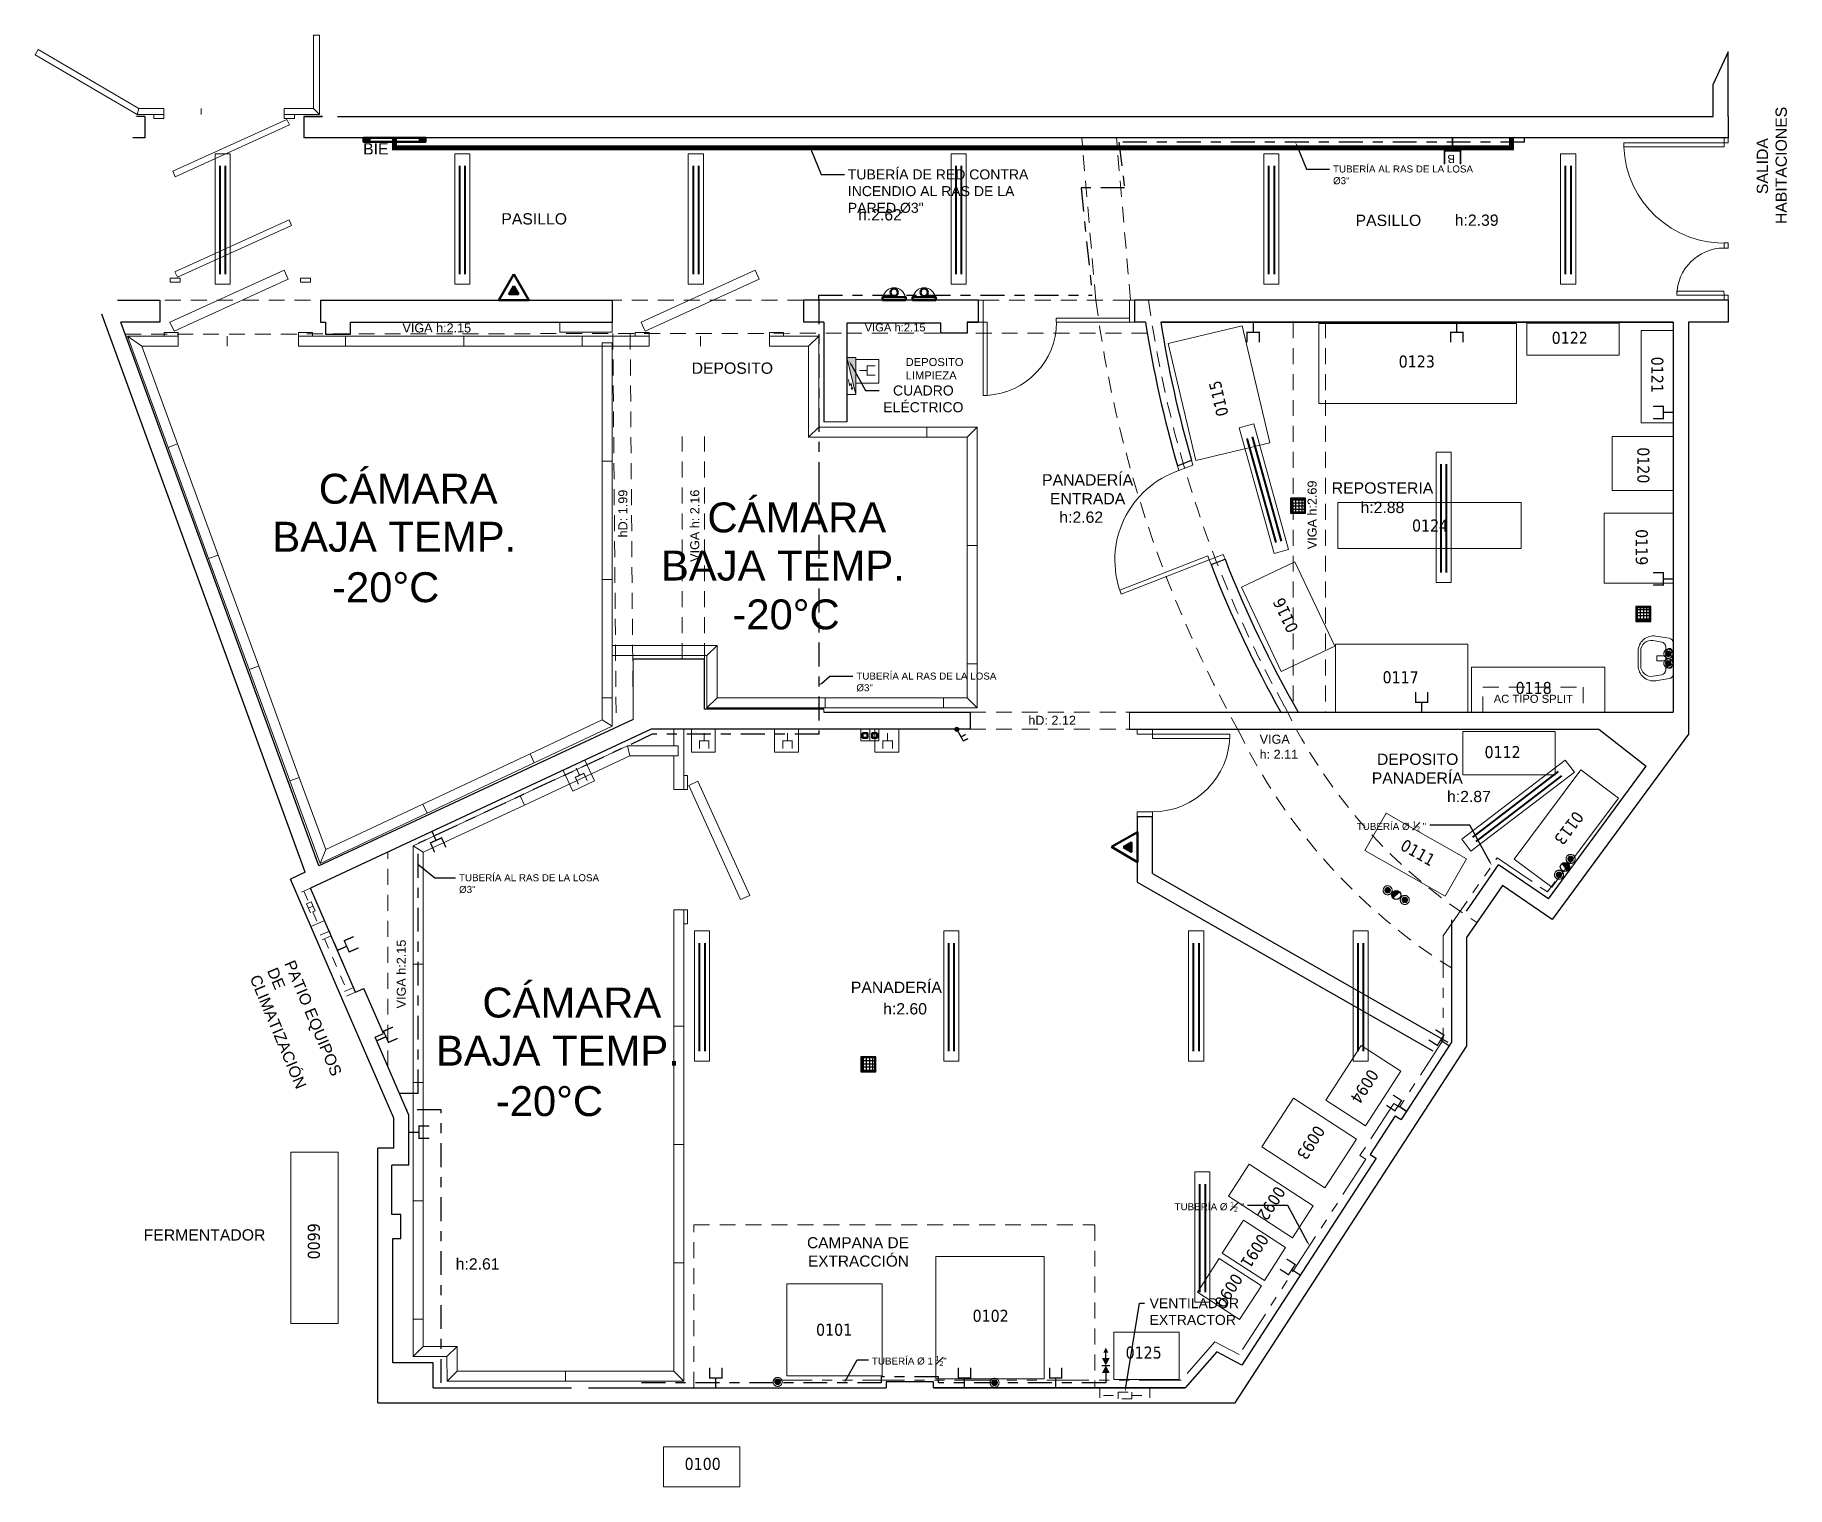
# Model space of a CAD drawing. Header units: metres. Extents: x 3356.8 to 3428.6, y 1327.4 to 1341.9.
# Drawn here: x 3356.82 to 3374.29, y 1327.42 to 1341.9 of the extents above; entities outside this region: 1.
import ezdxf
from ezdxf import colors
from ezdxf.entities.mleader import LeaderData, LeaderLine
from ezdxf.math import Vec2, Vec3

# ---------------------------------------------------------------- set-up
doc = ezdxf.new("R2010")
doc.units = ezdxf.units.M
doc.header["$LTSCALE"] = 0.025
for name, pattern in [('ACAD_ISO05W100', [33, 24, -3, 0, -3, 0, -3]), ('CENTER2', [28.575, 19.05, -3.175, 3.175, -3.175]), ('DASHED2', [9.525, 6.35, -3.175]), ('HIDDEN', [9.525, 6.35, -3.175])]:
    doc.linetypes.add(name, pattern=pattern)
for name, color, linetype, lineweight in [('CARPINTERIA', 3, 'Continuous', 18), ('EQUIPAMIENTO', 8, 'Continuous', 13), ('I_Elec_Interruptores', 170, 'Continuous', 13), ('I_Elec_Luminarias', 30, 'Continuous', 15), ('I_Elec_Texto', 2, 'Continuous', 9), ('I_Elec_Tomacorrientes', 170, 'Continuous', 15), ('I_Elec_TV Telefono', 200, 'Continuous', 50), ('I_HIDRAULICA', 150, 'ACAD_ISO05W100', 15), ('MURO', 5, 'Continuous', 25), ('PCI_EXTINTORES', 10, 'Continuous', 50), ('PROYECCION', 7, 'DASHED2', 9), ('PROYECCION EQUIPOS CLIMA-VENTILACION', 34, 'HIDDEN', 15), ('PROYECCION VIGAS', 252, 'DASHED2', 9), ('TEXTO', 142, 'Continuous', 18), ('VISTA', 2, 'Continuous', 9)]:
    doc.layers.add(name, color=color, linetype=linetype, lineweight=lineweight)
for name, color, linetype in [('I_GAS_TEXTO', 2, 'Continuous'), ('I_GAS_TUBERÍA GAS', 20, 'CENTER2'), ('I_Saneamiento', 220, 'Continuous'), ('PCI_TEXTO', 2, 'Continuous')]:
    doc.layers.add(name, color=color, linetype=linetype)
doc.styles.add('ROQUE', font='arial.ttf')
doc.styles.get("Standard").update_dxf_attribs({"font": 'arial.ttf'})
doc.styles.add('Tahoma', font='tahoma.ttf', dxfattribs={"height": 0.2})
pattern_1 = [(0, (0, 0), (0, 6.985), [5.08, -1.905]), (90, (0, 0), (-6.985, 4e-16), [5.08, -1.905])]

msp = doc.modelspace()

# ---------------------------------------------------------------- texts
at = {"layer": 'PCI_EXTINTORES', "insert": (3360.091, 1340.824), "char_height": 0.1125, "attachment_point": 1, "style": 'ROQUE'}
msp.add_mtext_dynamic_manual_height_columns('BIE', width=1.46857, gutter_width=1, heights=[0], dxfattribs=at)
at = {"layer": 'PROYECCION EQUIPOS CLIMA-VENTILACION', "insert": (3371.367, 1335.324), "char_height": 0.08, "attachment_point": 1, "rotation": 359.8966, "style": 'ROQUE'}
msp.add_mtext_dynamic_manual_height_columns('AC TIPO SPLIT', width=1.46857, gutter_width=1, heights=[0], dxfattribs=at)
at = {"layer": 'PROYECCION EQUIPOS CLIMA-VENTILACION', "insert": (3364.284, 1329.914), "char_height": 0.11, "attachment_point": 1, "style": 'ROQUE'}
msp.add_mtext_dynamic_manual_height_columns('\\pi0.23418;CAMPANA DE \\P\\pi0.24293;EXTRACCIÓN ', width=1.46857, gutter_width=1, heights=[0], dxfattribs=at)
at = {"layer": 'PROYECCION VIGAS', "attachment_point": 1, "style": 'ROQUE'}
for s, insert, char_height in [('VIGA h:2.15', (3360.483, 1339.027), 0.09), ('VIGA h:2.15', (3365.092, 1339.027), 0.08), ('h:2.88', (3370.038, 1337.248), 0.1125), ('h:2.62', (3367.034, 1337.151), 0.1125), ('hD: 2.12', (3366.725, 1335.114), 0.09), ('VIGA \\Ph: 2.11', (3369.032, 1334.925), 0.09), ('h:2.87', (3370.901, 1334.365), 0.1125), ('h:2.60', (3365.277, 1332.248), 0.1125)]:
    msp.add_mtext_dynamic_manual_height_columns(s, width=1.46857, gutter_width=1, heights=[0], dxfattribs=dict(at, insert=insert, char_height=char_height))
at = {"layer": 'PROYECCION VIGAS', "char_height": 0.09, "attachment_point": 1, "rotation": 90, "style": 'ROQUE'}
for s, insert in [('VIGA h:2.69', (3369.51, 1336.775)), ('hD: 1.99', (3362.636, 1336.893)), ('VIGA h: 2.16', (3363.353, 1336.649)), ('VIGA h:2.15', (3360.426, 1332.196))]:
    msp.add_mtext_dynamic_manual_height_columns(s, width=1.46857, gutter_width=1, heights=[0], dxfattribs=dict(at, insert=insert))
at = {"layer": 'TEXTO', "char_height": 0.1125, "attachment_point": 1, "style": 'ROQUE'}
for s, insert, rotation in [('\\pi0.45818;SALIDA\\P\\pi0.15958;HABITACIONES ', (3373.99, 1339.858), 90), ('PATIO EQUIPOS DE CLIMATIZACIÓN', (3359.407, 1332.689), 292.7253)]:
    msp.add_mtext_dynamic_manual_height_columns(s, width=1.46857, gutter_width=1, heights=[0], dxfattribs=dict(at, insert=insert, rotation=rotation))
at = {"layer": 'TEXTO', "attachment_point": 1, "style": 'ROQUE'}
for s, insert, char_height in [('PASILLO', (3361.469, 1340.126), 0.1125), ('h:2.62', (3365.027, 1340.166), 0.1125), ('PASILLO', (3369.989, 1340.111), 0.1125), ('h:2.39', (3370.978, 1340.113), 0.1125), ('DEPOSITO ', (3363.367, 1338.637), 0.1125), ('DEPOSITO\\PLIMPIEZA', (3365.501, 1338.682), 0.08), ('\\pi0.28609;PANADERÍA \\P\\pi0.3649;ENTRADA', (3366.576, 1337.523), 0.1125), ('REPOSTERIA', (3369.751, 1337.442), 0.1125), ('\\pi0.33781;DEPOSITO \\P\\pi0.28609;PANADERÍA', (3369.864, 1334.737), 0.1125), ('PANADERÍA ', (3364.955, 1332.462), 0.1125), ('FERMENTADOR', (3357.902, 1329.993), 0.1125), ('h:2.61', (3361.014, 1329.704), 0.1125)]:
    msp.add_mtext_dynamic_manual_height_columns(s, width=1.46857, gutter_width=1, heights=[0], dxfattribs=dict(at, insert=insert, char_height=char_height))
at = {"layer": 'VISTA', "color": 6}
for s, height, p in [('    CÁMARA ', 0.29845, (3359.185, 1337.229)), ('    CÁMARA ', 0.29845, (3363.061, 1336.943)), ('BAJA TEMP.', 0.2985, (3359.185, 1336.75)), ('BAJA TEMP.', 0.2985, (3363.061, 1336.463)), ('        -20°C', 0.29845, (3358.854, 1336.247)), ('         -20°C', 0.29845, (3362.731, 1335.976)), ('    CÁMARA ', 0.29845, (3360.817, 1332.105)), ('BAJA TEMP.', 0.2985, (3360.817, 1331.625)), ('        -20°C', 0.29845, (3360.487, 1331.122))]:
    msp.add_text(s, height=height, dxfattribs=at).set_placement(p)

# ---------------------------------------------------------------- blocks, each defined once
blk = doc.blocks.new('A$C28C54BCA')
for p, q in [((0.072, 0.35), (0.376, 0.35)), ((0.002, 0.175), (0.023, 0.308)), ((0.046, 0.15), (0.061, 0.234)), ((0.11, 0.275), (0.338, 0.275)), ((0.199, 0.337), (0.249, 0.337)), ((0.199, 0.187), (0.199, 0.337)), ((0.249, 0.187), (0.199, 0.187)), ((0.249, 0.337), (0.249, 0.187)), ((0.387, 0.234), (0.402, 0.15)), ((0.425, 0.308), (0.446, 0.175)), ((0.297, 0.025), (0.151, 0.025)), ((0.297, 0), (0.151, 0))]:
    blk.add_line(p, q)
for centre in [(0.149, 0.312), (0.299, 0.312)]:
    blk.add_circle(centre, 0.025)
for centre, radius, start, end in [((0.072, 0.3), 0.05, 90, 170.98), ((0.376, 0.3), 0.05, 9.02, 90), ((0.151, 0.151), 0.151, 170.98, 270), ((0.11, 0.225), 0.05, 90, 169.9204), ((0.297, 0.151), 0.151, 270, 9.02), ((0.338, 0.225), 0.05, 10.0796, 90), ((0.151, 0.131), 0.106, 169.9204, 270), ((0.297, 0.131), 0.106, 270, 10.0796)]:
    blk.add_arc(centre, radius, start, end)
blk = doc.blocks.new('Puerta 0.87')
at = {"layer": 'CARPINTERIA'}
for points in [[(-0.15, 0), (-0.15, -0.05), (0, -0.05), (0, 0)], [(-0.15, -0.05), (-0.923, -0.05)], [(-0.923, -0.09), (-0.923, -0.05)], [(-0.15, -0.09), (-0.923, -0.09)], [(-0.15, -0.09), (-0.15, -0.05)], [(-0.15, -0.873), (-0.15, -0.823), (0, -0.823), (0, -0.873)]]:
    blk.add_lwpolyline(points, dxfattribs=at)
at = {"layer": 'CARPINTERIA', "color": 8, "lineweight": 0}
blk.add_arc((-0.15, -0.05), 0.773, 180, 270, dxfattribs=at)
blk = doc.blocks.new('Puerta doble 1.56')
at = {"layer": 'CARPINTERIA'}
for points in [[(0, 0), (0.05, 0), (0.05, -0.22), (0, -0.22)], [(1.56, 0), (1.51, 0), (1.51, -0.22), (1.56, -0.22)], [(0.05, -0.22), (0.09, -0.22)], [(0.05, -0.22), (0.05, -0.95)], [(0.09, -0.22), (0.09, -0.95)], [(1.51, -0.18), (0.78, -0.18)], [(0.78, -0.18), (0.78, -0.22)], [(1.51, -0.22), (0.78, -0.22)], [(1.51, -0.18), (1.51, -0.22)], [(0.05, -0.95), (0.09, -0.95)]]:
    blk.add_lwpolyline(points, dxfattribs=at)
at = {"layer": 'CARPINTERIA', "color": 8, "lineweight": 0}
blk.add_arc((0.05, -0.22), 0.731, 273.1364, 0, dxfattribs=at)
blk = doc.blocks.new('Puerta doble 1.62')
at = {"layer": 'CARPINTERIA'}
for points in [[(0, -0.05), (-0.04, -0.05), (-0.04, 0), (0, 0)], [(0, -1.1), (-0.04, -1.1), (-0.04, -1.05), (0, -1.05)], [(0, -1.62), (-0.04, -1.62), (-0.04, -1.57), (0, -1.57)]]:
    blk.add_lwpolyline(points, close=True, dxfattribs=at)
for points in [[(-1.04, -0.05), (-0.04, -0.05)], [(-1.04, -0.09), (-1.04, -0.05)], [(-1.04, -0.09), (-0.04, -0.09)], [(-0.04, -0.09), (-0.04, -0.05)], [(0, -1.05), (-0.04, -1.05), (-0.04, -1.1), (0, -1.1)], [(-0.041, -1.53), (-0.51, -1.53)], [(-0.51, -1.57), (-0.51, -1.53)], [(-0.041, -1.57), (-0.51, -1.57)], [(-0.04, -1.57), (-0.041, -1.53)], [(0, -1.57), (-0.04, -1.57), (-0.04, -1.62), (0, -1.62)]]:
    blk.add_lwpolyline(points, dxfattribs=at)
at = {"layer": 'CARPINTERIA', "color": 8, "lineweight": 0}
for centre, radius, start, end in [((-0.04, -0.05), 1.001, 182.2906, 272.2906), ((-0.04, -1.57), 0.47, 90, 180)]:
    blk.add_arc(centre, radius, start, end, dxfattribs=at)
blk = doc.blocks.new('Ventilador extractor 0.35.')
at = {"layer": 'PROYECCION EQUIPOS CLIMA-VENTILACION', "ltscale": 0.3}
for points in [[(0.138, 0.06), (0, 0)], [(0.069, 0.03), (0.119, -0.086)], [(0.096, -0.096), (0.136, -0.188)], [(0.142, -0.076), (0.182, -0.168)], [(0.159, -0.178), (0.209, -0.293)]]:
    blk.add_lwpolyline(points, dxfattribs=at)
at = {"layer": 'PROYECCION EQUIPOS CLIMA-VENTILACION'}
for points in [[(0.096, -0.096), (0.142, -0.076)], [(0.116, -0.142), (0.162, -0.122)], [(0.159, -0.178), (0.182, -0.168)]]:
    blk.add_lwpolyline(points, dxfattribs=at)
at = {"layer": 'PROYECCION EQUIPOS CLIMA-VENTILACION', "ltscale": 0.3}
blk.add_lwpolyline([(0.277, -0.262), (0.141, -0.325)], close=True, dxfattribs=at)
blk = doc.blocks.new('Ventilador extractor 0.50.')
at = {"layer": 'PROYECCION EQUIPOS CLIMA-VENTILACION', "ltscale": 0.3}
for p, q in [((0, 0), (0, -0.15)), ((0.5, 0), (0.5, -0.15)), ((0.036, -0.075), (0.183, -0.075)), ((0.318, -0.075), (0.455, -0.075))]:
    blk.add_line(p, q, dxfattribs=at)
blk.add_lwpolyline([(0.183, -0.041), (0.318, -0.041), (0.318, -0.108), (0.183, -0.108)], close=True, dxfattribs=at)
blk = doc.blocks.new('Ventana a.0.66')
at = {"layer": 'PROYECCION', "ltscale": 0.6}
for points in [[(3423.288, 1332.965), (3423.15, 1332.905)], [(3423.17, 1332.859), (3423.15, 1332.905)], [(3423.307, 1332.919), (3423.17, 1332.859)], [(3423.392, 1332.345), (3423.17, 1332.859)], [(3423.239, 1332.889), (3423.461, 1332.375)], [(3423.307, 1332.919), (3423.288, 1332.965)], [(3423.53, 1332.405), (3423.307, 1332.919)], [(3423.53, 1332.405), (3423.392, 1332.345)], [(3423.412, 1332.299), (3423.392, 1332.345)], [(3423.55, 1332.359), (3423.412, 1332.299)], [(3423.55, 1332.359), (3423.53, 1332.405)]]:
    blk.add_lwpolyline(points, dxfattribs=at)
blk = doc.blocks.new('SIMB. REJILLA 6P CUADRADA')
h = blk.add_hatch()
h.set_pattern_fill('ACAD_ISO03W100', color=256, scale=0.05)
h.set_pattern_definition([(0, (-1508.04398, -797.8249), (0, 0.25), [0.6, -0.9])])
h.paths.add_polyline_path([(-0.075, 0.075), (-0.075, -0.075), (0.075, -0.075), (0.075, 0.075)])
h.paths.add_polyline_path([(0.0625, 0.0625), (0.0625, -0.0625), (-0.0625, -0.0625), (-0.0625, 0.0625)], flags=16)
h = blk.add_hatch(color=256)
h.dxf.hatch_style = 1
h.paths.add_polyline_path([(-0.075, 0.075), (-0.075, -0.075), (0.075, -0.075), (0.075, 0.075)])
h.paths.add_polyline_path([(0.0625, 0.0625), (0.0625, -0.0625), (-0.0625, -0.0625), (-0.0625, 0.0625)], flags=16)
h = blk.add_hatch()
h.set_pattern_fill('NET', color=256, scale=0.25)
h.set_pattern_definition([(0, (-1508.04398, -797.824893), (0, 0.03125), []), (90, (-1508.04398, -797.824893), (-0.03125, 2e-18), [])])
h.paths.add_polyline_path([(0.0625, 0.0625), (-0.0625, 0.0625), (-0.0625, -0.0625), (0.0625, -0.0625)])
for points in [[(-0.075, -0.075), (0.075, -0.075), (0.075, 0.075), (-0.075, 0.075)], [(-0.0625, -0.0625), (0.0625, -0.0625), (0.0625, 0.0625), (-0.0625, 0.0625)]]:
    blk.add_lwpolyline(points, close=True)
blk = doc.blocks.new('EXTINTOR')
h = blk.add_hatch(color=256)
h.dxf.hatch_style = 1
h.paths.add_polyline_path([(0, 0.083), (0.046, 0.003), (-0.047, 0.003)])
for points in [[(0, 0.203), (0.15, -0.057), (-0.15, -0.057)], [(0, 0.083), (0.046, 0.003), (-0.047, 0.003)]]:
    blk.add_lwpolyline(points, close=True)
blk = doc.blocks.new('BIE 0.6')
h = blk.add_hatch(color=256)
h.dxf.hatch_style = 1
h.paths.add_polyline_path([(0, 0), (0.059, 0), (0.059, -0.04), (0, -0.04)])
h = blk.add_hatch(color=256)
h.dxf.hatch_style = 1
h.paths.add_polyline_path([(0.561, 0), (0.62, 0), (0.62, -0.04), (0.561, -0.04)])
blk.add_lwpolyline([(0, 0), (0, -0.04), (0.62, -0.04), (0.62, 0), (0, 0)])
for points in [[(0, 0), (0.059, 0), (0.059, -0.04), (0, -0.04)], [(0.561, 0), (0.62, 0), (0.62, -0.04), (0.561, -0.04)]]:
    blk.add_lwpolyline(points, close=True)
blk = doc.blocks.new('punto de agua caliente')
at = {"layer": 'I_HIDRAULICA'}
h = blk.add_hatch(color=1, dxfattribs=at)
h.dxf.hatch_style = 1
edge = h.paths.add_edge_path()
edge.add_arc((3460.931, 1335.771), 0.027, 0, 360)
at = {"layer": 'I_HIDRAULICA', "color": 1}
for radius in [0.045, 0.027]:
    blk.add_circle((3460.931, 1335.771), radius, dxfattribs=at)
blk = doc.blocks.new('Llave_Paso-01')
for points in [[(0, 0, 0.0936, 0, 0), (0.093, 0, 0, 0, 0)], [(0.186, 0, 0.0936, 0, 0), (0.093, 0, 0, 0, 0)]]:
    blk.add_lwpolyline(points, format="xyseb")
blk = doc.blocks.new('Toma_Agua-01')
for p, q in [((0.093, 0.05), (0.093, -0.05)), ((0.186, 0), (0.253, 0))]:
    blk.add_line(p, q)
blk.add_lwpolyline([(0.253, 0, 0.065, 0, 0), (0.318, 0, 0, 0, 0)], format="xyseb")
blk.add_blockref('Llave_Paso-01', (0, 0))
blk = doc.blocks.new('Punto de agua fria')
at = {"layer": 'I_HIDRAULICA'}
h = blk.add_hatch(color=256, dxfattribs=at)
h.dxf.hatch_style = 1
edge = h.paths.add_edge_path()
edge.add_arc((0.075, 0), 0.027, 0, 360)
for radius in [0.045, 0.027]:
    blk.add_circle((0.075, 0), radius, dxfattribs=at)
blk = doc.blocks.new('DESAGUE')
h = blk.add_hatch(color=256)
h.dxf.hatch_style = 1
h.paths.add_polyline_path([(0.079, 0.029, 0.695569), (0, 0, 0.179545), (0.011, -0.029)])
blk.add_lwpolyline([(0.079, 0.029), (0.011, -0.029)])
blk.add_circle((0.045, 0), 0.045)
blk = doc.blocks.new('090')
blk.add_lwpolyline([(0, 0), (0.4, 0), (0.4, 0.5), (0, 0.5)], close=True)
at = {"insert": (0.037, 0.19), "char_height": 0.12, "attachment_point": 7, "style": 'Tahoma'}
blk.add_mtext('0090', dxfattribs=at)
blk = doc.blocks.new('091')
blk.add_lwpolyline([(0, 0), (0.39, 0), (0.39, 0.5), (0, 0.5)], close=True)
at = {"insert": (0.017, 0.197), "char_height": 0.12, "attachment_point": 7, "style": 'Tahoma'}
blk.add_mtext('0091', dxfattribs=at)
blk = doc.blocks.new('092')
blk.add_lwpolyline([(0, 0), (0.38, 0), (0.38, 0.76), (0, 0.76)], close=True)
at = {"insert": (0.027, 0.336), "char_height": 0.12, "attachment_point": 7, "style": 'Tahoma'}
blk.add_mtext('0092', dxfattribs=at)
blk = doc.blocks.new('093')
blk.add_lwpolyline([(0, 0), (0.58, 0), (0.58, 0.75), (0, 0.75)], close=True)
at = {"insert": (0.098, 0.325), "char_height": 0.12, "attachment_point": 7, "style": 'Tahoma'}
blk.add_mtext('0093', dxfattribs=at)
blk = doc.blocks.new('094')
blk.add_lwpolyline([(0, 0), (0.65, 0), (0.65, 0.47), (0, 0.47)], close=True)
at = {"insert": (0.146, 0.188), "char_height": 0.12, "attachment_point": 7, "style": 'Tahoma'}
blk.add_mtext('0094', dxfattribs=at)
blk = doc.blocks.new('099')
blk.add_lwpolyline([(0, 0), (1.71, 0), (1.71, 0.47), (0, 0.47)], close=True)
at = {"insert": (0.641, 0.179), "char_height": 0.12, "attachment_point": 7, "style": 'Tahoma'}
blk.add_mtext('0099', dxfattribs=at)
blk = doc.blocks.new('100')
blk.add_lwpolyline([(0, 0), (0.76, 0), (0.76, 0.4), (0, 0.4)], close=True)
at = {"insert": (0.21, 0.168), "char_height": 0.12, "attachment_point": 7, "style": 'Tahoma'}
blk.add_mtext('0100', dxfattribs=at)
blk = doc.blocks.new('101')
blk.add_lwpolyline([(0, 0), (0.95, 0), (0.95, 0.92), (0, 0.92)], close=True)
at = {"insert": (0.291, 0.399), "char_height": 0.12, "attachment_point": 7, "style": 'Tahoma'}
blk.add_mtext('0101', dxfattribs=at)
blk = doc.blocks.new('102')
blk.add_lwpolyline([(0, 0), (1.08, 0), (1.08, 1.22), (0, 1.22)], close=True)
at = {"insert": (0.366, 0.566), "char_height": 0.12, "attachment_point": 7, "style": 'Tahoma'}
blk.add_mtext('0102', dxfattribs=at)
blk = doc.blocks.new('PUERTA 0.94')
at = {"layer": 'CARPINTERIA'}
for points in [[(3431.747, 1337.608), (3431.761, 1337.559)], [(3431.761, 1337.559), (3431.901, 1337.614)], [(3431.887, 1337.662), (3431.901, 1337.614)], [(3432.203, 1336.723), (3432.063, 1336.668), (3432.048, 1336.708), (3431.172, 1336.366), (3431.186, 1336.328), (3432.063, 1336.67)], [(3432.221, 1336.676), (3432.203, 1336.723)], [(3432.082, 1336.622), (3432.063, 1336.668)]]:
    blk.add_lwpolyline(points, dxfattribs=at)
at = {"layer": 'CARPINTERIA', "color": 8, "lineweight": 0}
blk.add_arc((3432.063, 1336.668), 0.941, 108.74, 200.4165, dxfattribs=at)
blk = doc.blocks.new('111')
at = {"layer": 'EQUIPAMIENTO'}
blk.add_lwpolyline([(0, 0), (0.92, 0), (0.92, 0.43), (0, 0.43)], close=True, dxfattribs=at)
at = {"layer": 'EQUIPAMIENTO', "insert": (0.289, 0.182), "char_height": 0.12, "attachment_point": 7, "style": 'Tahoma'}
blk.add_mtext('0111', dxfattribs=at)
blk = doc.blocks.new('112')
at = {"layer": 'EQUIPAMIENTO'}
blk.add_lwpolyline([(0, 0), (0.92, 0), (0.92, 0.43), (0, 0.43)], close=True, dxfattribs=at)
at = {"layer": 'EQUIPAMIENTO', "insert": (0.216, 0.164), "char_height": 0.12, "attachment_point": 7, "style": 'Tahoma'}
blk.add_mtext('0112', dxfattribs=at)
blk = doc.blocks.new('113')
at = {"layer": 'EQUIPAMIENTO'}
blk.add_lwpolyline([(0, 0), (1.11, 0), (1.11, 0.47), (0, 0.47)], close=True, dxfattribs=at)
at = {"layer": 'EQUIPAMIENTO', "insert": (0.355, 0.191), "char_height": 0.12, "attachment_point": 7, "style": 'Tahoma'}
blk.add_mtext('0113', dxfattribs=at)
blk = doc.blocks.new('115')
at = {"layer": 'EQUIPAMIENTO'}
blk.add_lwpolyline([(0, 0), (1.2, 0), (1.2, 0.76), (0, 0.76)], close=True, dxfattribs=at)
at = {"layer": 'EQUIPAMIENTO', "insert": (0.369, 0.334), "char_height": 0.12, "attachment_point": 7, "style": 'Tahoma'}
blk.add_mtext('0115', dxfattribs=at)
blk = doc.blocks.new('116')
at = {"layer": 'EQUIPAMIENTO'}
blk.add_lwpolyline([(0, 0), (0.93, 0), (0.93, 0.59), (0, 0.59)], close=True, dxfattribs=at)
at = {"layer": 'EQUIPAMIENTO', "insert": (0.307, 0.25), "char_height": 0.12, "attachment_point": 7, "style": 'Tahoma'}
blk.add_mtext('0116', dxfattribs=at)
blk = doc.blocks.new('117')
at = {"layer": 'EQUIPAMIENTO'}
blk.add_lwpolyline([(0, 0), (1.32, 0), (1.32, 0.68), (0, 0.68)], close=True, dxfattribs=at)
at = {"layer": 'EQUIPAMIENTO', "insert": (0.471, 0.287), "char_height": 0.12, "attachment_point": 7, "style": 'Tahoma'}
blk.add_mtext('0117', dxfattribs=at)
blk = doc.blocks.new('118')
at = {"layer": 'EQUIPAMIENTO'}
blk.add_lwpolyline([(0, 0), (1.33, 0), (1.33, 0.45), (0, 0.45)], close=True, dxfattribs=at)
at = {"layer": 'EQUIPAMIENTO', "insert": (0.44, 0.18), "char_height": 0.12, "attachment_point": 7, "style": 'Tahoma'}
blk.add_mtext('0118', dxfattribs=at)
blk = doc.blocks.new('119')
at = {"layer": 'EQUIPAMIENTO'}
blk.add_lwpolyline([(0, 0), (0.7, 0), (0.7, 0.69), (0, 0.69)], close=True, dxfattribs=at)
at = {"layer": 'EQUIPAMIENTO', "insert": (0.161, 0.313), "char_height": 0.12, "attachment_point": 7, "style": 'Tahoma'}
blk.add_mtext('0119', dxfattribs=at)
blk = doc.blocks.new('120')
at = {"layer": 'EQUIPAMIENTO'}
blk.add_lwpolyline([(0, 0), (0.54, 0), (0.54, 0.61), (0, 0.61)], close=True, dxfattribs=at)
at = {"layer": 'EQUIPAMIENTO', "insert": (0.108, 0.249), "char_height": 0.12, "attachment_point": 7, "style": 'Tahoma'}
blk.add_mtext('0120', dxfattribs=at)
blk = doc.blocks.new('121')
at = {"layer": 'EQUIPAMIENTO'}
blk.add_lwpolyline([(0, 0), (0.92, 0), (0.92, 0.32), (0, 0.32)], close=True, dxfattribs=at)
at = {"layer": 'EQUIPAMIENTO', "insert": (0.261, 0.098), "char_height": 0.12, "attachment_point": 7, "style": 'Tahoma'}
blk.add_mtext('0121', dxfattribs=at)
blk = doc.blocks.new('122')
at = {"layer": 'EQUIPAMIENTO'}
blk.add_lwpolyline([(0, 0), (0.92, 0), (0.92, 0.32), (0, 0.32)], close=True, dxfattribs=at)
at = {"layer": 'EQUIPAMIENTO', "insert": (0.248, 0.112), "char_height": 0.12, "attachment_point": 7, "style": 'Tahoma'}
blk.add_mtext('0122', dxfattribs=at)
blk = doc.blocks.new('123')
at = {"layer": 'EQUIPAMIENTO'}
blk.add_lwpolyline([(0, -0.8), (1.97, -0.8), (1.97, 0), (0, 0)], close=True, dxfattribs=at)
at = {"layer": 'EQUIPAMIENTO', "insert": (0.796, -0.442), "char_height": 0.12, "attachment_point": 7, "style": 'Tahoma'}
blk.add_mtext('0123', dxfattribs=at)
blk = doc.blocks.new('124')
at = {"layer": 'EQUIPAMIENTO'}
blk.add_lwpolyline([(0, -0.46), (1.83, -0.46), (1.83, 0), (0, 0)], close=True, dxfattribs=at)
at = {"layer": 'EQUIPAMIENTO', "insert": (0.741, -0.292), "char_height": 0.12, "attachment_point": 7, "style": 'Tahoma'}
blk.add_mtext('0124', dxfattribs=at)
blk = doc.blocks.new('125')
at = {"layer": 'EQUIPAMIENTO'}
blk.add_lwpolyline([(0, -0.47), (0.65, -0.47), (0.65, 0), (0, 0)], close=True, dxfattribs=at)
at = {"layer": 'EQUIPAMIENTO', "insert": (0.116, -0.265), "char_height": 0.12, "attachment_point": 7, "style": 'Tahoma'}
blk.add_mtext('0125', dxfattribs=at)
blk = doc.blocks.new('fluorescente 2x36w')
blk.add_lwpolyline([(0, -0.15), (1.3, -0.15), (1.3, 0), (0, 0)], close=True)
at = {"lineweight": 40}
for points in [[(0.1, -0.05), (1.178, -0.05)], [(0.1, -0.105), (1.178, -0.105)]]:
    blk.add_lwpolyline(points, dxfattribs=at)
blk = doc.blocks.new('INTERRUPTOR DOBLE')
h = blk.add_hatch(color=256)
edge = h.paths.add_edge_path()
edge.add_arc((0.018, 0.026), 0.0313, 0, 360)
edge = h.paths.add_edge_path(flags=17)
edge.add_arc((0.018, 0.026), 0.0313, 0, 360)
h = blk.add_hatch(color=256)
edge = h.paths.add_edge_path()
edge.add_arc((0.018, 0.026), 0.0313, 0, 360)
edge = h.paths.add_edge_path(flags=17)
edge.add_arc((0.018, 0.026), 0.0313, 0, 360)
h = blk.add_hatch(color=256)
edge = h.paths.add_edge_path()
edge.add_arc((0.018, 0.026), 0.0313, 0, 360)
at = {"const_width": 0.02}
for points in [[(0.018, 0.026), (0.112, 0.207), (0.184, 0.172)], [(0.08, 0.145), (0.15, 0.107)]]:
    blk.add_lwpolyline(points, dxfattribs=at)
blk.add_circle((0.018, 0.026), 0.0313)
blk.add_circle((0.018, 0.026), 0.0313)
blk = doc.blocks.new('TOMACORRIENTE')
for p, q in [((2012.122, 1879.726), (2012.122, 1879.626)), ((2012.122, 1879.626), (2012.244, 1879.626)), ((2012.183, 1879.626), (2012.183, 1879.526)), ((2012.244, 1879.726), (2012.244, 1879.626))]:
    blk.add_line(p, q)
at = {"const_width": 0.013}
for points in [[(2012.122, 1879.726), (2012.122, 1879.626), (2012.244, 1879.626), (2012.244, 1879.726)], [(2012.183, 1879.526), (2012.183, 1879.626)]]:
    blk.add_lwpolyline(points, dxfattribs=at)
blk = doc.blocks.new('TOMA HERMETICA')
for p, q in [((3136.448, 1574.01), (3136.448, 1573.933)), ((3136.542, 1574.01), (3136.542, 1573.933)), ((3136.448, 1573.933), (3136.542, 1573.933)), ((3136.495, 1573.933), (3136.495, 1573.856))]:
    blk.add_line(p, q)
blk.add_lwpolyline([(3136.384, 1574.047), (3136.622, 1574.047), (3136.622, 1573.819), (3136.384, 1573.819)], close=True)
at = {"const_width": 0.01}
for points in [[(3136.448, 1574.01), (3136.448, 1573.933), (3136.542, 1573.933), (3136.542, 1574.01)], [(3136.495, 1573.856), (3136.495, 1573.933)]]:
    blk.add_lwpolyline(points, dxfattribs=at)
blk = doc.blocks.new('A$C796B2496')
for points in [[(0, 0), (0.37, 0), (0.37, 0.09)], [(0.05, 0.036), (0.067, 0.03), (0.06, 0.037), (0.064, 0.046)]]:
    blk.add_hatch(color=256).paths.add_polyline_path(points)
for p, q in [((0.37, 0.09), (0, 0)), ((0.11, 0.046), (0.06, 0.037)), ((0.149, 0.074), (0.089, 0.063)), ((0.089, 0.063), (0.11, 0.046))]:
    blk.add_line(p, q)
blk.add_lwpolyline([(0.37, 0), (0.37, 0.09), (0, 0.09), (0, 0)], close=True)
for points in [[(0.064, 0.046), (0.05, 0.036)], [(0.067, 0.03), (0.05, 0.036)], [(0.06, 0.037), (0.06, 0.037), (0.064, 0.046)], [(0.06, 0.037), (0.06, 0.037), (0.067, 0.03)]]:
    blk.add_lwpolyline(points)
at = {"const_width": 0.00388}
blk.add_lwpolyline([(0.149, 0.074), (0.089, 0.063), (0.11, 0.046), (0.06, 0.037)], dxfattribs=at)
blk = doc.blocks.new('TOMACORRIENTE BAJO')
at = {"xscale": 1.312414374593836, "yscale": 1.312414374593836, "zscale": 1.312414374593836}
blk.add_blockref('TOMACORRIENTE', (-628.63, -576.325), dxfattribs=at)
at = {"insert": (2012.162, 1890.645), "char_height": 0.082, "attachment_point": 1}
blk.add_mtext_dynamic_manual_height_columns('B', width=0.04391, gutter_width=12.5, heights=[0], dxfattribs=at)
blk = doc.blocks.new('VOZ Y DATOS')
h = blk.add_hatch()
h.set_pattern_fill('ANGLE', color=256, scale=0.5)
h.set_pattern_definition([(0, (-1730.565, -653.405), (0, 3.4925), [2.54, -0.9525]), (90, (-1730.565, -653.405), (-3.4925, 2e-16), [2.54, -0.9525])])
h.paths.add_polyline_path([(-0.023, 0.076), (-0.072, 0.076), (-0.072, 0.032), (-0.023, 0.032)])
h.paths.add_polyline_path([(0.072, 0.076), (0.023, 0.076), (0.023, 0.032), (0.072, 0.032)])
h = blk.add_hatch()
h.set_pattern_fill('ANGLE', color=256, scale=0.5)
h.set_pattern_definition([(0, (0, 0), (0, 3.4925), [2.54, -0.9525]), (90, (0, 0), (-3.4925, 2e-16), [2.54, -0.9525])])
h.paths.add_polyline_path([(-0.023, 0.076), (-0.072, 0.076), (-0.072, 0.032), (-0.023, 0.032)])
h.paths.add_polyline_path([(0.072, 0.076), (0.023, 0.076), (0.023, 0.032), (0.072, 0.032)])
h = blk.add_hatch()
h.set_pattern_fill('ANGLE', color=256)
h.set_pattern_definition(pattern_1)
h.paths.add_polyline_path([(-0.023, 0.076), (-0.072, 0.076), (-0.072, 0.032), (-0.023, 0.032)])
h.paths.add_polyline_path([(0.072, 0.076), (0.023, 0.076), (0.023, 0.032), (0.072, 0.032)])
at = {"lineweight": 20}
blk.add_line((0, 0.116), (0, 0), dxfattribs=at)
blk.add_lwpolyline([(-0.091, 0.116), (0.091, 0.116), (0.091, 0), (-0.091, 0)], close=True, dxfattribs=at)
for points in [[(-0.072, 0.076), (-0.023, 0.076), (-0.023, 0.032), (-0.072, 0.032)], [(0.072, 0.076), (0.023, 0.076), (0.023, 0.032), (0.072, 0.032)]]:
    blk.add_lwpolyline(points, close=True)
blk = doc.blocks.new('camara')
blk.add_lwpolyline([(-0.115, 0), (0.115, 0), (0.115, 0.03), (-0.115, 0.03), (-0.115, 0)])
blk.add_circle((0, 0.077), 0.0375)
at = {"lineweight": 5}
blk.add_arc((0, 0.012), 0.112, 9.2304, 170.7696, dxfattribs=at)

# ---------------------------------------------------------------- hatches: boundary and pattern name
h = msp.add_hatch()
h.set_pattern_fill('ANGLE', color=256)
h.set_pattern_definition(pattern_1)
h.paths.add_polyline_path([(3428.572, 1338.383), (3428.567, 1338.385), (3428.57, 1338.378)])
h.paths.add_polyline_path([(3428.573, 1338.385), (3428.567, 1338.385), (3428.572, 1338.383)])

# ---------------------------------------------------------------- linework, layer by layer
at = {"layer": 'I_GAS_TUBERÍA GAS', "ltscale": 0.5}
for p, q in [((3364.634, 1339.259), (3364.634, 1337.458)), ((3365.828, 1328.521), (3365.258, 1328.521)), ((3365.828, 1328.461), (3365.828, 1328.521)), ((3367.498, 1328.461), (3365.828, 1328.461))]:
    msp.add_line(p, q, dxfattribs=at)
at = {"layer": 'I_GAS_TUBERÍA GAS'}
for points in [[(3371.674, 1340.834), (3371.674, 1340.879)], [(3367.498, 1328.561), (3367.498, 1328.461)], [(3365.854, 1328.461), (3365.828, 1328.461)]]:
    msp.add_lwpolyline(points, dxfattribs=at)
at = {"layer": 'I_GAS_TUBERÍA GAS', "ltscale": 0.5}
for points in [[(3371.674, 1340.834), (3367.629, 1340.834)], [(3367.629, 1340.834), (3367.685, 1340.379)], [(3367.685, 1340.379), (3367.251, 1340.379), (3367.362, 1339.309)], [(3364.634, 1339.259), (3364.634, 1339.309), (3367.362, 1339.309)], [(3364.634, 1337.458), (3364.634, 1334.929)], [(3364.634, 1334.929), (3362.975, 1334.929), (3360.638, 1333.84)], [(3360.638, 1331.347), (3360.638, 1333.84)], [(3360.638, 1331.347), (3360.454, 1331.347)], [(3360.868, 1331.184), (3360.525, 1331.184)], [(3360.868, 1328.461), (3360.868, 1331.184)], [(3365.258, 1328.521), (3365.258, 1328.461)], [(3365.258, 1328.461), (3362.848, 1328.461)]]:
    msp.add_lwpolyline(points, dxfattribs=at)
at = {"layer": 'I_HIDRAULICA', "ltscale": 0.7}
msp.add_line((3370.864, 1332.921), (3370.864, 1331.883), dxfattribs=at)
for points in [[(3370.864, 1332.921), (3371.401, 1333.698), (3371.903, 1333.358)], [(3371.903, 1333.358), (3371.979, 1333.461)], [(3370.864, 1331.883), (3370.428, 1331.211)], [(3370.369, 1331.249), (3370.032, 1330.729)], [(3370.091, 1330.691), (3368.827, 1328.744)], [(3370.091, 1330.691), (3370.032, 1330.729)], [(3368.827, 1328.744), (3368.586, 1328.87), (3368.25, 1328.489)], [(3368.25, 1328.489), (3364.19, 1328.489)]]:
    msp.add_lwpolyline(points, dxfattribs=at)
at = {"layer": 'I_HIDRAULICA'}
msp.add_lwpolyline([(3370.369, 1331.249), (3370.428, 1331.211)], dxfattribs=at)
at = {"layer": 'MURO'}
for p, q in [((3373.704, 1341.735), (3373.554, 1341.412)), ((3373.704, 1341.089), (3373.704, 1341.735)), ((3373.554, 1341.089), (3373.554, 1341.412)), ((3362.574, 1339.259), (3362.574, 1339.039)), ((3364.484, 1339.259), (3364.484, 1339.039)), ((3366.224, 1339.259), (3366.224, 1339.039)), ((3367.784, 1339.259), (3367.784, 1339.039)), ((3373.704, 1339.259), (3367.784, 1339.259)), ((3368.048, 1339.039), (3373.158, 1339.039)), ((3373.158, 1339.039), (3373.158, 1335.149)), ((3367.734, 1334.979), (3369.474, 1334.979)), ((3369.474, 1334.979), (3372.414, 1334.979)), ((3367.812, 1334.106), (3367.812, 1333.454)), ((3367.962, 1334.106), (3367.812, 1334.106)), ((3367.962, 1333.541), (3367.962, 1334.106)), ((3370.944, 1333.079), (3370.944, 1331.859)), ((3371.094, 1332.902), (3371.094, 1331.815)), ((3360.788, 1328.661), (3360.388, 1328.661)), ((3360.788, 1328.661), (3360.388, 1328.661)), ((3360.788, 1328.411), (3360.788, 1328.661)), ((3360.788, 1328.411), (3360.788, 1328.661)), ((3362.338, 1328.411), (3365.308, 1328.411)), ((3365.778, 1328.411), (3368.288, 1328.411))]:
    msp.add_line(p, q, dxfattribs=at)
at = {"layer": 'MURO', "color": 4}
msp.add_line((3359.499, 1341.089), (3359.684, 1341.089), dxfattribs=at)
at = {"layer": 'MURO', "color": 5}
for p, q in [((3358.064, 1339.259), (3358.064, 1339.039)), ((3359.664, 1339.259), (3359.664, 1339.039)), ((3366.224, 1339.259), (3364.484, 1339.259)), ((3358.064, 1339.039), (3357.674, 1339.039)), ((3364.684, 1335.149), (3366.144, 1335.149)), ((3366.144, 1335.149), (3366.144, 1334.979)), ((3366.144, 1334.979), (3366.044, 1334.979))]:
    msp.add_line(p, q, dxfattribs=at)
at = {"layer": 'MURO', "color": 4}
for points in [[(3357.914, 1341.089), (3357.83, 1341.089)], [(3357.914, 1341.089), (3357.914, 1340.879)], [(3359.499, 1341.089), (3359.499, 1340.879)], [(3357.914, 1340.879), (3357.794, 1340.879)], [(3366.224, 1339.039), (3366.114, 1339.039), (3366.114, 1338.929), (3365.854, 1338.929)], [(3365.854, 1338.929), (3365.854, 1339.029)]]:
    msp.add_lwpolyline(points, dxfattribs=at)
at = {"layer": 'MURO'}
for points in [[(3359.684, 1341.089), (3359.499, 1341.089)], [(3359.834, 1341.089), (3373.554, 1341.089)], [(3373.704, 1341.089), (3373.704, 1340.879)], [(3373.704, 1339.259), (3373.704, 1339.039)], [(3364.684, 1339.039), (3364.484, 1339.039)], [(3366.224, 1339.039), (3366.114, 1339.039)], [(3366.114, 1339.039), (3366.224, 1339.039)], [(3367.894, 1339.039), (3367.784, 1339.039)], [(3373.158, 1339.039), (3368.046, 1339.039)], [(3373.704, 1339.039), (3373.308, 1339.039)], [(3373.308, 1339.039), (3373.308, 1334.932)], [(3368.213, 1337.608), (3368.353, 1337.662)], [(3368.547, 1336.622), (3368.687, 1336.676)], [(3367.734, 1335.149), (3373.158, 1335.149)], [(3372.414, 1334.979), (3372.887, 1334.613)], [(3373.308, 1334.932), (3371.95, 1333.084), (3371.453, 1333.421), (3371.094, 1332.902)], [(3371.914, 1333.289), (3372.887, 1334.613)], [(3359.513, 1333.554), (3359.365, 1333.485)], [(3367.962, 1333.541), (3370.908, 1331.858)], [(3371.094, 1333.166), (3371.414, 1333.629)], [(3371.914, 1333.289), (3371.414, 1333.629)], [(3359.878, 1332.299), (3359.365, 1333.485)], [(3360.016, 1332.359), (3359.567, 1333.396)], [(3367.812, 1333.454), (3370.758, 1331.771)], [(3360.016, 1332.359), (3360.098, 1332.395)], [(3360.293, 1331.945), (3360.098, 1332.395)], [(3360.398, 1331.1), (3359.878, 1332.299)], [(3360.21, 1331.909), (3360.293, 1331.945)], [(3360.548, 1331.131), (3360.21, 1331.909)], [(3360.238, 1328.261), (3368.788, 1328.261), (3371.094, 1331.815)], [(3370.944, 1331.859), (3370.443, 1331.087)], [(3360.398, 1330.801), (3360.398, 1331.1)], [(3360.548, 1330.801), (3360.548, 1331.131)], [(3370.385, 1331.126), (3370.134, 1330.74)], [(3370.385, 1331.126), (3370.443, 1331.087)], [(3370.439, 1331.209), (3370.498, 1331.171)], [(3360.398, 1330.801), (3360.238, 1330.801)], [(3360.238, 1328.261), (3360.238, 1330.801)], [(3360.548, 1330.801), (3360.548, 1330.801)], [(3360.548, 1330.631), (3360.548, 1330.801)], [(3360.548, 1330.631), (3360.378, 1330.631)], [(3360.378, 1330.141), (3360.378, 1330.631)], [(3370.193, 1330.702), (3368.854, 1328.639)], [(3370.134, 1330.74), (3370.193, 1330.702)], [(3360.468, 1330.141), (3360.378, 1330.141)], [(3360.468, 1329.901), (3360.468, 1330.141)], [(3360.388, 1328.661), (3360.388, 1329.901)], [(3360.388, 1329.901), (3360.468, 1329.901)], [(3368.854, 1328.639), (3368.604, 1328.77), (3368.288, 1328.411)], [(3368.288, 1328.411), (3365.778, 1328.411), (3365.778, 1328.471), (3365.308, 1328.471), (3365.308, 1328.411)], [(3360.788, 1328.411), (3362.168, 1328.411)], [(3362.338, 1328.411), (3365.308, 1328.411)], [(3365.778, 1328.411), (3365.858, 1328.411)], [(3366.328, 1328.411), (3368.288, 1328.411)]]:
    msp.add_lwpolyline(points, dxfattribs=at)
at = {"layer": 'MURO', "color": 5}
for points in [[(3373.704, 1340.879), (3359.499, 1340.879)], [(3357.642, 1339.259), (3358.064, 1339.259)], [(3359.664, 1339.259), (3362.574, 1339.259)], [(3359.513, 1333.554), (3357.486, 1339.119)], [(3359.65, 1333.618), (3357.674, 1339.039)], [(3359.664, 1339.039), (3359.714, 1339.039), (3359.714, 1338.919), (3359.964, 1338.919), (3359.964, 1339.039)], [(3359.964, 1339.039), (3362.574, 1339.039)], [(3364.684, 1339.039), (3364.684, 1338.045)], [(3365.854, 1339.029), (3364.914, 1339.029)], [(3364.914, 1339.029), (3364.914, 1338.045)], [(3363.494, 1335.679), (3362.784, 1335.679)], [(3363.494, 1335.179), (3363.494, 1335.679)], [(3364.684, 1335.179), (3363.494, 1335.179)], [(3362.964, 1334.979), (3359.567, 1333.396)], [(3362.784, 1335.078), (3359.65, 1333.618)], [(3366.044, 1334.979), (3362.964, 1334.979)]]:
    msp.add_lwpolyline(points, dxfattribs=at)
at = {"layer": 'MURO', "color": 4}
for radius, start, end in [(11.586, 188.9141, 196.1711), (11.436, 189.032, 196.1034), (11.586, 201.321, 209.3864), (11.436, 201.321, 209.8105)]:
    msp.add_arc((3379.34, 1340.834), radius, start, end, dxfattribs=at)
at = {"layer": 'PCI_EXTINTORES', "const_width": 0.05}
msp.add_lwpolyline([(3371.544, 1340.879), (3371.544, 1340.779), (3360.404, 1340.779), (3360.404, 1340.879)], dxfattribs=at)
at = {"layer": 'PROYECCION EQUIPOS CLIMA-VENTILACION'}
for points in [[(3371.258, 1335.149), (3371.258, 1335.399), (3372.258, 1335.399), (3372.258, 1335.149)], [(3363.388, 1328.411), (3363.388, 1330.038), (3367.388, 1330.038), (3367.388, 1328.411)]]:
    msp.add_lwpolyline(points, dxfattribs=at)
at = {"layer": 'PROYECCION VIGAS'}
for p, q in [((3369.368, 1339.039), (3369.368, 1335.237)), ((3369.688, 1339.039), (3369.688, 1335.149))]:
    msp.add_line(p, q, dxfattribs=at)
for points in [[(3367.398, 1339.258), (3367.258, 1340.878)], [(3367.744, 1339.259), (3367.604, 1340.879)], [(3358.114, 1339.259), (3366.274, 1339.259)], [(3366.274, 1339.259), (3367.734, 1339.259)], [(3357.718, 1338.919), (3364.914, 1338.929)], [(3362.581, 1338.926), (3362.614, 1335.078)], [(3362.754, 1338.926), (3362.784, 1335.078)], [(3367.912, 1338.929), (3364.914, 1338.929)], [(3363.274, 1335.679), (3363.274, 1337.899)], [(3363.494, 1335.679), (3363.494, 1337.899)], [(3366.144, 1335.149), (3367.734, 1335.149)], [(3366.144, 1334.979), (3367.734, 1334.979)], [(3360.338, 1331.616), (3360.338, 1333.755)], [(3360.588, 1330.801), (3360.588, 1333.872)]]:
    msp.add_lwpolyline(points, dxfattribs=at)
for centre, radius, start, end in [((3379.34, 1340.834), 12.046, 187.5143, 209.3864), ((3379.376, 1340.843), 11.562, 187.8746, 209.2022), ((3373.997, 1337.477), 5.234, 205.7268, 237.6856), ((3373.997, 1337.477), 5.754, 205.7268, 237.9628)]:
    msp.add_arc(centre, radius, start, end, dxfattribs=at)
at = {"layer": 'VISTA', "color": 6}
for p, q in [((3357.838, 1341.111), (3357.854, 1341.171)), ((3358.104, 1341.111), (3357.838, 1341.111)), ((3357.854, 1341.171), (3358.104, 1341.171)), ((3358.104, 1341.111), (3358.104, 1341.171)), ((3358.104, 1341.171), (3358.104, 1341.111)), ((3358.474, 1341.111), (3358.474, 1341.171)), ((3358.474, 1341.171), (3358.474, 1341.111)), ((3359.304, 1341.171), (3359.594, 1341.171)), ((3359.304, 1341.111), (3359.304, 1341.171)), ((3359.304, 1341.171), (3359.304, 1341.111)), ((3359.654, 1341.111), (3359.304, 1341.111)), ((3359.594, 1341.171), (3359.654, 1341.111))]:
    msp.add_line(p, q, dxfattribs=at)
at = {"layer": 'VISTA'}
for p, q in [((3359.104, 1340.879), (3359.104, 1340.879)), ((3362.054, 1339.039), (3362.054, 1338.939)), ((3362.574, 1338.939), (3362.574, 1339.039)), ((3362.054, 1338.939), (3362.574, 1338.939))]:
    msp.add_line(p, q, dxfattribs=at)
at = {"layer": 'VISTA', "color": 4}
for p, q in [((3359.499, 1340.879), (3359.83, 1340.879)), ((3357.74, 1338.899), (3358.245, 1338.899)), ((3357.883, 1338.799), (3357.74, 1338.899)), ((3358.245, 1338.799), (3357.883, 1338.799)), ((3358.245, 1338.899), (3358.245, 1338.799)), ((3358.245, 1338.799), (3358.245, 1338.899)), ((3358.734, 1338.799), (3358.734, 1338.899)), ((3358.734, 1338.899), (3358.734, 1338.799)), ((3359.445, 1338.899), (3359.914, 1338.899)), ((3359.445, 1338.899), (3359.445, 1338.799)), ((3359.445, 1338.799), (3359.445, 1338.899)), ((3359.914, 1338.799), (3359.445, 1338.799)), ((3359.914, 1338.899), (3359.914, 1338.799)), ((3362.274, 1338.899), (3362.943, 1338.899)), ((3362.274, 1338.799), (3362.274, 1338.899)), ((3362.943, 1338.799), (3362.274, 1338.799)), ((3362.943, 1338.899), (3362.943, 1338.799)), ((3362.943, 1338.799), (3362.943, 1338.899)), ((3363.454, 1338.799), (3363.454, 1338.899)), ((3363.454, 1338.899), (3363.454, 1338.799)), ((3364.143, 1338.899), (3364.634, 1338.899)), ((3364.143, 1338.899), (3364.143, 1338.799)), ((3364.143, 1338.799), (3364.143, 1338.899)), ((3364.534, 1338.799), (3364.143, 1338.799)), ((3364.634, 1338.899), (3364.534, 1338.799)), ((3363.188, 1334.979), (3363.288, 1334.979)), ((3363.188, 1334.813), (3363.188, 1334.979)), ((3363.288, 1334.979), (3363.288, 1334.379)), ((3363.188, 1334.379), (3363.188, 1334.713)), ((3363.288, 1334.379), (3363.188, 1334.379))]:
    msp.add_line(p, q, dxfattribs=at)
at = {"layer": 'VISTA', "color": 5}
for p, q in [((3364.914, 1338.045), (3364.684, 1338.045)), ((3362.784, 1335.679), (3362.784, 1335.078)), ((3364.684, 1335.179), (3364.684, 1335.149)), ((3367.734, 1335.149), (3367.734, 1334.979))]:
    msp.add_line(p, q, dxfattribs=at)
at = {"layer": 'VISTA', "color": 6}
for points in [[(3356.818, 1341.705), (3356.849, 1341.757), (3357.854, 1341.171), (3357.838, 1341.111)], [(3359.594, 1341.903), (3359.654, 1341.903), (3359.654, 1341.111), (3359.594, 1341.171)], [(3358.104, 1341.072), (3358.003, 1341.072), (3358.003, 1341.111), (3358.104, 1341.111)], [(3359.356, 1341.007), (3358.217, 1340.49), (3358.193, 1340.545), (3359.331, 1341.062)], [(3359.405, 1341.072), (3359.304, 1341.072), (3359.304, 1341.111), (3359.405, 1341.111)], [(3358.214, 1339.542), (3359.352, 1340.059), (3359.377, 1340.005), (3358.239, 1339.488)], [(3358.165, 1339.477), (3358.266, 1339.477), (3358.266, 1339.439), (3358.165, 1339.439)], [(3359.466, 1339.477), (3359.567, 1339.477), (3359.567, 1339.439), (3359.466, 1339.439)]]:
    msp.add_lwpolyline(points, close=True, dxfattribs=at)
at = {"layer": 'VISTA', "color": 4}
for points in [[(3358.163, 1339.041), (3359.302, 1339.558), (3359.343, 1339.467), (3358.205, 1338.95)], [(3362.862, 1339.041), (3364, 1339.558), (3364.041, 1339.467), (3362.903, 1338.95)], [(3358.239, 1337.825), (3358.145, 1337.79), (3357.74, 1338.899), (3357.883, 1338.799)], [(3358.105, 1338.937), (3358.245, 1338.937), (3358.245, 1338.899), (3358.105, 1338.899)], [(3359.445, 1338.937), (3359.585, 1338.937), (3359.585, 1338.899), (3359.445, 1338.899)], [(3359.914, 1338.899), (3361.094, 1338.899), (3361.094, 1338.799), (3359.914, 1338.799)], [(3361.094, 1338.899), (3362.274, 1338.899), (3362.274, 1338.799), (3361.094, 1338.799)], [(3362.576, 1338.832), (3362.576, 1337.652), (3362.476, 1337.652), (3362.476, 1338.832)], [(3362.803, 1338.937), (3362.943, 1338.937), (3362.943, 1338.899), (3362.803, 1338.899)], [(3364.143, 1338.937), (3364.283, 1338.937), (3364.283, 1338.899), (3364.143, 1338.899)], [(3364.634, 1338.899), (3364.634, 1337.993), (3364.534, 1337.893), (3364.534, 1338.799)], [(3364.634, 1337.993), (3365.714, 1337.993), (3365.714, 1337.893), (3364.534, 1337.893)], [(3365.714, 1337.993), (3366.214, 1337.993), (3366.114, 1337.893), (3365.714, 1337.893)], [(3366.214, 1337.993), (3366.214, 1336.813), (3366.114, 1336.813), (3366.114, 1337.893)], [(3358.644, 1336.716), (3358.55, 1336.682), (3358.145, 1337.79), (3358.239, 1337.825)], [(3362.576, 1337.652), (3362.576, 1336.472), (3362.476, 1336.472), (3362.476, 1337.652)], [(3359.049, 1335.608), (3358.955, 1335.574), (3358.55, 1336.682), (3358.644, 1336.716)], [(3366.214, 1336.813), (3366.214, 1335.633), (3366.114, 1335.633), (3366.114, 1336.813)], [(3362.576, 1336.472), (3362.576, 1335.292), (3362.476, 1335.292), (3362.476, 1336.472)], [(3362.576, 1335.815), (3363.62, 1335.815), (3363.52, 1335.715), (3362.576, 1335.715)], [(3363.62, 1335.815), (3363.62, 1335.292), (3363.52, 1335.192), (3363.52, 1335.715)], [(3366.214, 1335.633), (3366.214, 1335.192), (3366.114, 1335.292), (3366.114, 1335.633)], [(3359.454, 1334.5), (3359.36, 1334.465), (3358.955, 1335.574), (3359.049, 1335.608)], [(3362.576, 1335.292), (3362.576, 1335.011), (3362.476, 1335.074), (3362.476, 1335.292)], [(3363.62, 1335.292), (3364.7, 1335.292), (3364.7, 1335.192), (3363.52, 1335.192)], [(3364.7, 1335.292), (3365.88, 1335.292), (3365.88, 1335.192), (3364.7, 1335.192)], [(3365.88, 1335.292), (3366.114, 1335.292), (3366.214, 1335.192), (3365.88, 1335.192)], [(3362.476, 1335.074), (3362.576, 1335.011), (3361.797, 1334.645), (3361.755, 1334.736)], [(3361.657, 1334.315), (3362.727, 1334.813), (3362.749, 1334.713), (3361.7, 1334.224)], [(3363.231, 1334.713), (3362.749, 1334.713), (3362.727, 1334.813), (3363.231, 1334.813)], [(3361.755, 1334.736), (3361.797, 1334.645), (3360.729, 1334.144), (3360.687, 1334.234)], [(3359.717, 1333.779), (3359.661, 1333.642), (3359.36, 1334.465), (3359.454, 1334.5)], [(3363.326, 1334.519), (3363.326, 1334.379), (3363.288, 1334.379), (3363.288, 1334.519)], [(3363.43, 1334.461), (3363.947, 1333.323), (3363.856, 1333.281), (3363.339, 1334.419)], [(3360.588, 1333.817), (3361.657, 1334.315), (3361.7, 1334.224), (3360.688, 1333.753)], [(3360.687, 1334.234), (3360.729, 1334.144), (3359.661, 1333.642), (3359.717, 1333.779)], [(3360.688, 1333.753), (3360.688, 1332.637), (3360.588, 1332.637), (3360.588, 1333.817)], [(3363.288, 1333.179), (3363.288, 1332.019), (3363.188, 1332.019), (3363.188, 1333.179)], [(3363.326, 1333.179), (3363.326, 1333.039), (3363.288, 1333.039), (3363.288, 1333.179)], [(3360.688, 1332.637), (3360.688, 1331.457), (3360.588, 1331.457), (3360.588, 1332.637)], [(3363.288, 1332.019), (3363.288, 1330.839), (3363.188, 1330.839), (3363.188, 1332.019)], [(3360.688, 1331.457), (3360.688, 1330.277), (3360.588, 1330.277), (3360.588, 1331.457)], [(3363.288, 1330.839), (3363.288, 1329.659), (3363.188, 1329.659), (3363.188, 1330.839)], [(3360.688, 1330.277), (3360.688, 1329.097), (3360.588, 1329.097), (3360.588, 1330.277)], [(3363.288, 1329.659), (3363.288, 1328.479), (3363.188, 1328.579), (3363.188, 1329.659)], [(3360.688, 1329.097), (3360.688, 1328.823), (3360.588, 1328.723), (3360.588, 1329.097)], [(3360.688, 1328.823), (3361.027, 1328.823), (3360.927, 1328.723), (3360.588, 1328.723)], [(3361.027, 1328.823), (3361.027, 1328.579), (3360.928, 1328.479), (3360.927, 1328.723)], [(3361.027, 1328.579), (3362.108, 1328.579), (3362.108, 1328.479), (3360.928, 1328.479)], [(3363.288, 1328.479), (3362.108, 1328.479), (3362.108, 1328.579), (3363.188, 1328.579)]]:
    msp.add_lwpolyline(points, close=True, dxfattribs=at)

# ---------------------------------------------------------------- block references
msp.add_blockref('PUERTA 0.94', (-63.534, 0))
at = {"layer": 'CARPINTERIA'}
for name, p in [('Puerta doble 1.62', (3373.704, 1340.879)), ('Puerta doble 1.56', (3366.224, 1339.259))]:
    msp.add_blockref(name, p, dxfattribs=at)
at = {"layer": 'CARPINTERIA', "xscale": -1}
msp.add_blockref('Puerta 0.87', (3367.812, 1334.979), dxfattribs=at)
at = {"layer": 'EQUIPAMIENTO'}
for name, p, rotation in [('115', (3369.135, 1337.835), 103.3589549907772), ('121', (3372.838, 1338.956), 270), ('120', (3372.548, 1337.9), 270), ('119', (3372.468, 1337.136), 270), ('116', (3369.781, 1335.809), 115.2885428415082), ('113', (3372.235, 1334.574), 233.2200510355072), ('111', (3370.082, 1333.769), 330.3713795785392), ('094', (3370.046, 1331.827), 237.0362225076843), ('093', (3369.37, 1331.301), 237.0362225076843), ('099', (3359.84, 1329.052), 90), ('092', (3368.928, 1330.641), 237.0362225076843), ('091', (3368.872, 1330.083), 237.0362225076843), ('090', (3368.63, 1329.7), 237.0362225076843)]:
    msp.add_blockref(name, p, dxfattribs=dict(at, rotation=rotation))
for name, p in [('123', (3369.623, 1339.027)), ('122', (3371.697, 1338.709)), ('124', (3369.811, 1337.241)), ('117', (3369.787, 1335.149)), ('118', (3371.145, 1335.149)), ('112', (3371.059, 1334.526)), ('102', (3365.803, 1328.502)), ('101', (3364.317, 1328.53)), ('125', (3367.579, 1328.966)), ('100', (3363.087, 1327.423))]:
    msp.add_blockref(name, p, dxfattribs=at)
at = {"layer": 'I_Elec_Interruptores', "color": 2, "xscale": -0.6560958290445476, "yscale": 0.6560958290445476, "zscale": 0.6560958290445476, "rotation": 181.9346608025988}
msp.add_blockref('INTERRUPTOR DOBLE', (3365.999, 1334.996), dxfattribs=at)
at = {"layer": 'I_Elec_Luminarias'}
for p, rotation in [((3358.614, 1339.419), 90), ((3361.004, 1339.419), 90), ((3363.334, 1339.419), 90), ((3365.954, 1339.419), 90), ((3369.074, 1339.419), 90), ((3372.034, 1339.419), 90), ((3369.176, 1336.732), 105.5235158726284), ((3370.792, 1336.444), 90), ((3371.048, 1333.882), 37.44238682405996), ((3363.396, 1331.669), 90), ((3365.882, 1331.669), 90), ((3368.324, 1331.669), 90), ((3369.964, 1331.669), 90), ((3368.386, 1329.265), 90)]:
    msp.add_blockref('fluorescente 2x36w', p, dxfattribs=dict(at, rotation=rotation))
at = {"layer": 'I_Elec_Tomacorrientes'}
for name, p, rotation in [('TOMACORRIENTE BAJO', (5383.143, 3231.271), 180), ('TOMACORRIENTE', (5381.151, 3218.565), 180), ('TOMACORRIENTE', (5383.181, 3218.565), 180), ('A$C796B2496', (3365.005, 1338.318), 90), ('TOMA HERMETICA', (1791.186, 4475.052), 270), ('TOMACORRIENTE', (5252.684, -674.044), 89.99999999999999), ('TOMACORRIENTE', (5252.684, -675.704), 89.99999999999999), ('TOMA HERMETICA', (6499.987, 2908.798), 180), ('TOMA HERMETICA', (6500.817, 2908.798), 180), ('TOMA HERMETICA', (6501.817, 2908.798), 180), ('TOMA HERMETICA', (5540.54, 4085.868), 204.9826391767911), ('TOMACORRIENTE', (4428.355, 3872.028), 204.1393677221004), ('TOMACORRIENTE', (835.4, 2432.196), 293.4186054363423), ('TOMACORRIENTE', (835.792, 2431.294), 293.4186054363423), ('TOMACORRIENTE', (3851.958, -1379.284), 57.01367472097554), ('TOMACORRIENTE', (3851.535, -1379.936), 57.01367472097554), ('TOMACORRIENTE', (1481.022, 3343.144), 270), ('TOMACORRIENTE', (3850.474, -1381.571), 57.01367472097554)]:
    msp.add_blockref(name, p, dxfattribs=dict(at, rotation=rotation))
for p in [(1358.465, -544.377), (1351.425, -551.115), (1353.905, -551.115), (1354.815, -551.115)]:
    msp.add_blockref('TOMACORRIENTE', p, dxfattribs=at)
at = {"layer": 'I_Elec_TV Telefono', "color": 2}
for name, p in [('camara', (3365.387, 1339.259)), ('camara', (3365.686, 1339.259)), ('VOZ Y DATOS', (3365.144, 1334.863))]:
    msp.add_blockref(name, p, dxfattribs=at)
at = {"layer": 'I_GAS_TUBERÍA GAS', "ltscale": 0.05, "xscale": 0.7918983709933746, "yscale": 0.7918983709933746, "zscale": 0.7918983709933746, "rotation": 90}
msp.add_blockref('Toma_Agua-01', (3367.498, 1328.561), dxfattribs=at)
at = {"layer": 'I_HIDRAULICA'}
for name, p in [('punto de agua caliente', (-87.823, -0.038)), ('Punto de agua fria', (3373.033, 1335.636))]:
    msp.add_blockref(name, p, dxfattribs=at)
for name, p, rotation in [('Punto de agua fria', (3372.194, 1333.643), 143.8990887245359), ('punto de agua caliente', (6955.431, 373.593), 143.8990887245359), ('Punto de agua fria', (3370.346, 1333.439), 240.2551187029981), ('punto de agua caliente', (3927.808, 5000.935), 240.2551187029981), ('Punto de agua fria', (3364.262, 1328.536), 240.2551187029981), ('Punto de agua fria', (3366.425, 1328.527), 240.2551187029981)]:
    msp.add_blockref(name, p, dxfattribs=dict(at, rotation=rotation))
at = {"layer": 'I_Saneamiento'}
for name, p in [('SIMB. REJILLA 6P CUADRADA', (3369.416, 1337.209)), ('SIMB. REJILLA 6P CUADRADA', (3372.858, 1336.129)), ('DESAGUE', (3370.349, 1333.326)), ('SIMB. REJILLA 6P CUADRADA', (3365.13, 1331.639))]:
    msp.add_blockref(name, p, dxfattribs=at)
at = {"layer": 'I_Saneamiento', "rotation": 263.6439700215378}
msp.add_blockref('DESAGUE', (3372.081, 1333.652), dxfattribs=at)
at = {"layer": 'PCI_EXTINTORES'}
for name, p in [('BIE 0.6', (3360.094, 1340.879)), ('EXTINTOR', (3361.594, 1339.316))]:
    msp.add_blockref(name, p, dxfattribs=at)
at = {"layer": 'PCI_EXTINTORES', "rotation": 89.43326841982297}
msp.add_blockref('EXTINTOR', (3367.757, 1333.804), dxfattribs=at)
at = {"layer": 'PROYECCION'}
msp.add_blockref('Ventana a.0.66', (-63.534, 0), dxfattribs=at)
at = {"layer": 'PROYECCION EQUIPOS CLIMA-VENTILACION'}
for name, p in [('Ventilador extractor 0.35.', (3359.429, 1333.336)), ('Ventilador extractor 0.50.', (3367.438, 1328.411))]:
    msp.add_blockref(name, p, dxfattribs=at)
at = {"layer": 'VISTA', "rotation": 270}
msp.add_blockref('A$C28C54BCA', (3372.808, 1335.91), dxfattribs=at)

msp.set_redraw_order([(e.dxf.handle, doc.entitydb.next_handle()) for e in msp.query("TEXT MTEXT ATTDEF DIMENSION ARC_DIMENSION")])  # texts and dimensions are drawn at this point

# ---------------------------------------------------------------- leaders
at = {"layer": 'I_Elec_Texto'}
ml = msp.add_multileader_mtext('Standard', dxfattribs=at)
ml.set_content('CUADRO\\PELÉCTRICO ', color=256, style='ROQUE')
ml.set_leader_properties(color=256)
ml.build(insert=Vec2(0, 0))
ml.multileader.update_dxf_attribs({"dogleg_length": 0.05, "arrow_head_size": 0.05})
ctx = ml.context
ctx.base_point, ctx.char_height, ctx.arrow_head_size, ctx.landing_gap_size, ctx.plane_origin = Vec3(3365.237, 1338.357), 0.1, 0.05, 0.05, Vec3(3364.938, 1338.653)
ctx.text_align_type = 1
notes = []
notes.append((ctx, [(0, (1, 1, 0), (3365.187, 1338.357), (1, 0), 0.05, [(0, [(3364.938, 1338.653), (3365.102, 1338.357)], 0, [])])]))
ctx.mtext.insert, ctx.mtext.alignment, ctx.mtext.flow_direction = Vec3(3365.678, 1338.408), 2, 5
at = {"layer": 'I_GAS_TEXTO'}
ml = msp.add_multileader_mtext('Standard', dxfattribs=at)
ml.set_content('TUBERÍA AL RAS DE LA LOSA\\P%%C3"', color=256, style='ROQUE')
ml.set_leader_properties(color=256)
ml.build(insert=Vec2(0, 0))
ml.multileader.update_dxf_attribs({"dogleg_length": 0.05, "arrow_head_size": 0.035, "scale": 0.7})
ctx = ml.context
ctx.base_point, ctx.scale, ctx.char_height, ctx.arrow_head_size, ctx.landing_gap_size, ctx.plane_origin = Vec3(3369.729, 1340.565), 0.7, 0.07, 0.035, 0.035, Vec3(3366.471, 1340.774)
notes.append((ctx, [(0, (1, 1, 0), (3369.694, 1340.565), (1, 0), 0.035, [(0, [(3369.389, 1340.834), (3369.498, 1340.565)], 0, [])])]))
ctx.mtext.insert, ctx.mtext.flow_direction = Vec3(3369.764, 1340.602), 5
ml = msp.add_multileader_mtext('Standard', dxfattribs=at)
ml.set_content('TUBERÍA AL RAS DE LA LOSA\\P%%C3"', color=256, style='ROQUE')
ml.set_leader_properties(color=256)
ml.build(insert=Vec2(0, 0))
ml.multileader.update_dxf_attribs({"dogleg_length": 0.05, "arrow_head_size": 0.035, "scale": 0.7})
ctx = ml.context
ctx.base_point, ctx.scale, ctx.char_height, ctx.arrow_head_size, ctx.landing_gap_size, ctx.plane_origin = Vec3(3364.975, 1335.508), 0.7, 0.07, 0.035, 0.035, Vec3(3361.716, 1335.354)
notes.append((ctx, [(0, (1, 1, 0), (3364.94, 1335.508), (1, 0), 0.035, [(0, [(3364.634, 1335.414), (3364.744, 1335.508)], 0, [])])]))
ctx.mtext.insert, ctx.mtext.flow_direction = Vec3(3365.01, 1335.545), 5
ml = msp.add_multileader_mtext('Standard', dxfattribs=at)
ml.set_content('\\A1;TUBERÍA %%C {\\H0.7x;\\S1#2;} "', color=256, style='ROQUE')
ml.set_leader_properties(color=256)
ml.build(insert=Vec2(0, 0))
ml.multileader.update_dxf_attribs({"dogleg_length": 0.05, "arrow_head_size": 0.035, "scale": 0.7})
ctx = ml.context
ctx.base_point, ctx.scale, ctx.char_height, ctx.arrow_head_size, ctx.landing_gap_size, ctx.plane_origin = Vec3(3369.979, 1334.024), 0.7, 0.07, 0.035, 0.035, Vec3(3368.43, 1333.91)
ctx.text_align_type = 2
notes.append((ctx, [(1, (1, 1, 0), (3370.763, 1334.024), (-1, 0), 0.035, [(0, [(3371.348, 1333.621), (3371.13, 1334.023)], 0, [])])]))
ctx.mtext.insert, ctx.mtext.alignment, ctx.mtext.flow_direction = Vec3(3370.693, 1334.06), 3, 5
ml = msp.add_multileader_mtext('Standard', dxfattribs=at)
ml.set_content('TUBERÍA AL RAS DE LA LOSA\\P%%C3"', color=256, style='ROQUE')
ml.set_leader_properties(color=256)
ml.build(insert=Vec2(0, 0))
ml.multileader.update_dxf_attribs({"dogleg_length": 0.05, "arrow_head_size": 0.035, "scale": 0.7})
ctx = ml.context
ctx.base_point, ctx.scale, ctx.char_height, ctx.arrow_head_size, ctx.landing_gap_size, ctx.plane_origin = Vec3(3361.012, 1333.497), 0.7, 0.07, 0.035, 0.035, Vec3(3357.705, 1333.585)
notes.append((ctx, [(0, (1, 1, 0), (3360.977, 1333.497), (1, 0), 0.035, [(0, [(3360.623, 1333.645), (3360.807, 1333.497)], 0, [])])]))
ctx.mtext.insert, ctx.mtext.flow_direction = Vec3(3361.047, 1333.534), 5
ml = msp.add_multileader_mtext('Standard', dxfattribs=at)
ml.set_content('\\A1;TUBERÍA %%C {\\H0.7x;\\S1#2;} "', color=256, style='ROQUE')
ml.set_leader_properties(color=256)
ml.build(insert=Vec2(0, 0))
ml.multileader.update_dxf_attribs({"dogleg_length": 0.05, "arrow_head_size": 0.035, "scale": 0.7})
ctx = ml.context
ctx.base_point, ctx.scale, ctx.char_height, ctx.arrow_head_size, ctx.landing_gap_size, ctx.plane_origin = Vec3(3368.162, 1330.231), 0.7, 0.07, 0.035, 0.035, Vec3(3366.612, 1330.117)
ctx.text_align_type = 2
notes.append((ctx, [(1, (1, 1, 0), (3368.946, 1330.231), (-1, 0), 0.035, [(0, [(3369.53, 1329.828), (3369.313, 1330.23)], 0, [])])]))
ctx.mtext.insert, ctx.mtext.alignment, ctx.mtext.flow_direction = Vec3(3368.876, 1330.267), 3, 5
ml = msp.add_multileader_mtext('Standard', dxfattribs=at)
ml.set_content('\\A1;TUBERÍA %%C 1 {\\H0.7x;\\S1#2;}"', color=256, style='ROQUE')
ml.set_leader_properties(color=256)
ml.build(insert=Vec2(0, 0))
ml.multileader.update_dxf_attribs({"dogleg_length": 0.05, "arrow_head_size": 0.035, "scale": 0.7})
ctx = ml.context
ctx.base_point, ctx.scale, ctx.char_height, ctx.arrow_head_size, ctx.landing_gap_size, ctx.plane_origin = Vec3(3365.13, 1328.692), 0.7, 0.07, 0.035, 0.035, Vec3(3361.969, 1328.397)
notes.append((ctx, [(0, (1, 1, 0), (3365.095, 1328.692), (1, 0), 0.035, [(0, [(3364.887, 1328.457), (3365.019, 1328.692)], 0, [])])]))
ctx.mtext.insert, ctx.mtext.flow_direction = Vec3(3365.165, 1328.728), 5
at = {"layer": 'PCI_TEXTO'}
ml = msp.add_multileader_mtext('Standard', dxfattribs=at)
ml.set_content('TUBERÍA DE RED CONTRA INCENDIO AL RAS DE LA PARED %%C3"', color=256, style='ROQUE')
ml.set_leader_properties(color=256)
ml.build(insert=Vec2(0, 0))
ml.multileader.update_dxf_attribs({"dogleg_length": 0.05, "arrow_head_size": 0.035, "scale": 0.7})
ctx = ml.context
ctx.base_point, ctx.scale, ctx.char_height, ctx.arrow_head_size, ctx.landing_gap_size, ctx.plane_origin = Vec3(3364.89, 1340.511), 0.7, 0.1, 0.035, 0.035, Vec3(3361.631, 1340.719)
notes.append((ctx, [(0, (1, 1, 0), (3364.855, 1340.511), (1, 0), 0.035, [(0, [(3364.549, 1340.779), (3364.659, 1340.511)], 0, [])])]))
ctx.mtext.insert, ctx.mtext.width, ctx.mtext.flow_direction = Vec3(3364.925, 1340.563), 2.65411, 5
at = {"layer": 'PROYECCION EQUIPOS CLIMA-VENTILACION', "linetype": 'ByBlock'}
ml = msp.add_multileader_mtext('Standard', dxfattribs=at)
ml.set_content('VENTILADOR \\PEXTRACTOR', color=256, style='ROQUE')
ml.set_leader_properties(color=256)
ml.build(insert=Vec2(0, 0))
ml.multileader.update_dxf_attribs({"dogleg_length": 0.05, "arrow_head_size": 0.05})
ctx = ml.context
ctx.base_point, ctx.char_height, ctx.arrow_head_size, ctx.landing_gap_size, ctx.plane_origin = Vec3(3367.884, 1329.255), 0.1, 0.05, 0.05, Vec3(3364.785, 1328.411)
notes.append((ctx, [(0, (1, 1, 0), (3367.834, 1329.255), (1, 0), 0.05, [(0, [(3367.688, 1328.37), (3367.834, 1329.255)], 0, [])])]))
ctx.mtext.insert, ctx.mtext.flow_direction = Vec3(3367.934, 1329.306), 5
for ctx, leaders in notes:
    for number, flags, end, landing, length, lines in leaders:
        leader = LeaderData()
        leader.index, (leader.has_last_leader_line, leader.has_dogleg_vector, leader.attachment_direction) = number, flags
        leader.last_leader_point, leader.dogleg_vector, leader.dogleg_length = Vec3(end), Vec3(landing), length
        for number, points, colour, breaks in lines:
            line = LeaderLine()
            line.index, line.vertices, line.color, line.breaks = number, Vec3.list(points), colors.encode_raw_color(colour), breaks
            leader.lines.append(line)
        ctx.leaders.append(leader)

doc.saveas('drawing.dxf')
